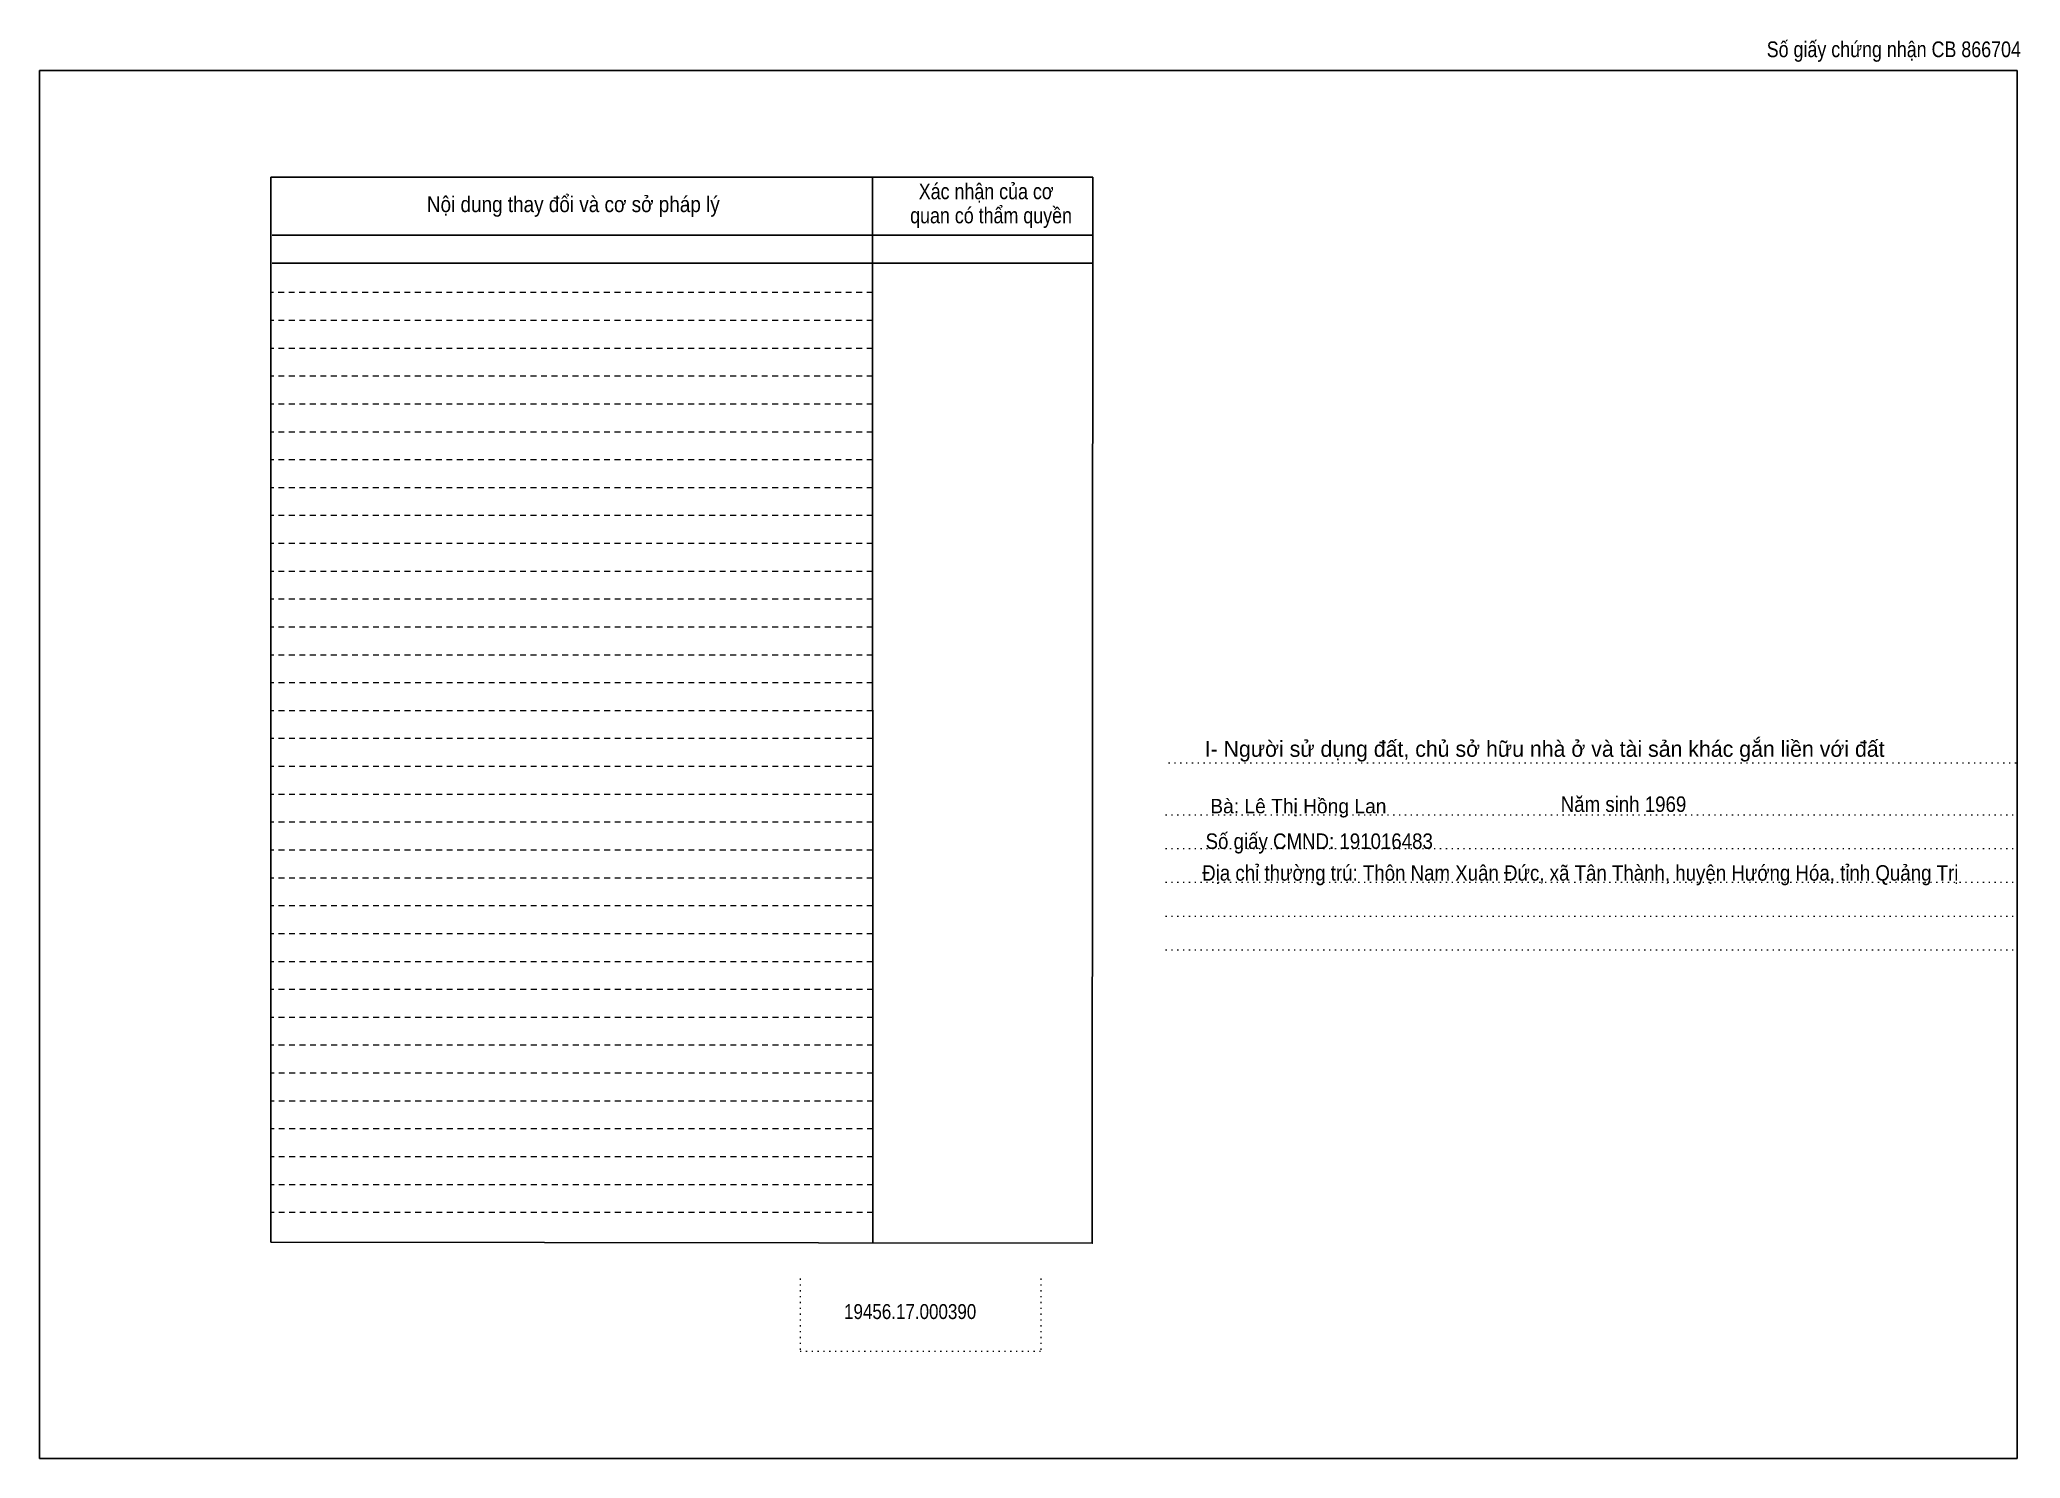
# Model space of a CAD drawing. Header units: metres. Extents: x 537516 to 542248, y 1836644 to 1838078.
# Drawn here: x 537516 to 538585, y 1837313 to 1838078 of the extents above; entities that cross this region are included whole.
import ezdxf
from ezdxf.enums import TextEntityAlignment as Align

# ---------------------------------------------------------------- set-up
doc = ezdxf.new("R2010")
doc.units = ezdxf.units.M
doc.header["$LTSCALE"] = 2.1
doc.linetypes.add('DOTTED', pattern=[1.5, 0.3, -1.2])
doc.linetypes.add('SHORT_DASHED', pattern=[2.7, 1.5, -1.2])
for name, color, linetype, lineweight in [('1', 7, 'DOTTED', 13), ('2', 7, 'SHORT_DASHED', 13), ('28', 7, 'Continuous', 25)]:
    doc.layers.add(name, color=color, linetype=linetype, lineweight=lineweight)
for name, color, linetype in [('14', 7, 'Continuous'), ('18', 7, 'Continuous'), ('40', 7, 'Continuous')]:
    doc.layers.add(name, color=color, linetype=linetype)

msp = doc.modelspace()

# ---------------------------------------------------------------- texts
at = {"layer": '14'}
msp.add_text('Bà: Lê Thị Hồng Lan', height=7.75, dxfattribs=at).set_placement((538195.61, 1837660.75), align=Align.CENTER)
at = {"layer": '18', "width": 0.85}
msp.add_text('19456.17.000390', height=8.06, dxfattribs=at).set_placement((537986.145, 1837387.84), align=Align.CENTER)
at = {"layer": '2'}
for s, width, p in [('Nội dung thay đổi và cơ sở pháp lý', 0.9, (537804.395, 1837985.12)), ('Nội dung thay đổi và cơ sở pháp lý', 0.9, (537804.395, 1837985.12)), ('Xác nhận của cơ', 0.85, (538027.155, 1837992.08)), ('Xác nhận của cơ', 0.85, (538027.155, 1837992.08)), (' quan có thẩm quyền', 0.85, (538028.46, 1837979.08)), (' quan có thẩm quyền', 0.85, (538028.46, 1837979.08))]:
    msp.add_text(s, height=8.478, dxfattribs=dict(at, width=width)).set_placement(p, align=Align.CENTER)
at = {"layer": '28'}
msp.add_text('I- Người sử dụng đất, chủ sở hữu nhà ở và tài sản khác gắn liền với đất', height=8.594, dxfattribs=at).set_placement((538328.5, 1837691.21), align=Align.CENTER)
at = {"layer": '28', "width": 0.9}
for s, p in [('Năm sinh 1969', (538371.065, 1837661.47)), ('Số giấy CMND: 191016483', (538206.87, 1837641.5)), ('Địa chỉ thường trú: Thôn Nam Xuân Đức, xã Tân Thành, huyện Hướng Hóa, tỉnh Quảng Trị', (538347.75, 1837624.37))]:
    msp.add_text(s, height=8.37, dxfattribs=at).set_placement(p, align=Align.CENTER)
at = {"layer": '40', "width": 0.85}
msp.add_text('Số giấy chứng nhận CB 866704', height=8.476, dxfattribs=at).set_placement((538516.915, 1838068.73), align=Align.CENTER)

# ---------------------------------------------------------------- linework, layer by layer
at = {"layer": '1'}
for p, q in [((538125.55, 1837687.99), (538583.41, 1837687.99)), ((538123.99, 1837659.91), (538581.85, 1837659.91)), ((538123.99, 1837641.71), (538581.85, 1837641.71)), ((538123.99, 1837623.51), (538581.85, 1837623.51)), ((538123.99, 1837605.31), (538581.85, 1837605.31)), ((538123.99, 1837587.11), (538581.85, 1837587.11)), ((537926.75, 1837409.68), (537926.75, 1837370.58)), ((538056.7, 1837409.68), (538056.7, 1837370.58)), ((537926.75, 1837370.58), (538056.7, 1837370.58))]:
    msp.add_line(p, q, dxfattribs=at)
at = {"layer": '1', "linetype": 'Continuous'}
for points in [[(537516.42, 1837312.65), (538583.46, 1837312.65), (538583.46, 1838061.45), (537516.42, 1838061.45)], [(537516.42, 1838061.45), (538583.46, 1838061.45), (538583.46, 1837312.65), (537516.42, 1837312.65)], [(537516.42, 1837312.65), (538583.46, 1837312.65), (538583.46, 1838061.45), (537516.42, 1838061.45)]]:
    msp.add_lwpolyline(points, close=True, dxfattribs=at)
at = {"layer": '2', "linetype": 'Continuous', "lineweight": 25}
for p, q in [((538084.67, 1838004.04), (537641.22, 1838004.04)), ((537641.22, 1838004.04), (537641.22, 1837429.34)), ((537965.85, 1838004.04), (537966.01, 1837428.92)), ((538084.67, 1837972.64), (537641.84, 1837972.64)), ((538084.67, 1837957.66), (537641.84, 1837957.66))]:
    msp.add_line(p, q, dxfattribs=at)
at = {"layer": '2'}
for p, q in [((537965.85, 1837941.75), (537641.22, 1837941.75)), ((537965.91, 1837926.67), (537641.22, 1837926.67)), ((537965.91, 1837926.67), (537641.22, 1837926.67)), ((537965.91, 1837911.59), (537641.22, 1837911.59)), ((537965.91, 1837896.61), (537641.22, 1837896.61)), ((537965.91, 1837881.53), (537641.22, 1837881.53)), ((537965.91, 1837866.45), (537641.22, 1837866.45)), ((537965.91, 1837851.48), (537641.22, 1837851.48)), ((537965.91, 1837836.4), (537641.22, 1837836.4)), ((537965.91, 1837821.42), (537641.22, 1837821.42)), ((537965.91, 1837806.34), (537641.22, 1837806.34)), ((537965.96, 1837791.26), (537641.22, 1837791.26)), ((537965.96, 1837776.28), (537641.22, 1837776.28)), ((537965.96, 1837761.2), (537641.22, 1837761.2)), ((537965.96, 1837746.12), (537641.22, 1837746.12)), ((537966.01, 1837731.15), (537641.22, 1837731.15)), ((537966.01, 1837716.07), (537641.22, 1837716.07)), ((537966.01, 1837701.09), (537641.22, 1837701.09)), ((537966.01, 1837686.01), (537641.22, 1837686.01)), ((537966.01, 1837670.93), (537641.22, 1837670.93)), ((537966.01, 1837655.96), (537641.22, 1837655.96)), ((537966.01, 1837640.88), (537641.22, 1837640.88)), ((537966.01, 1837625.8), (537641.22, 1837625.8)), ((537966.01, 1837610.82), (537641.22, 1837610.82)), ((537966.01, 1837595.74), (537641.22, 1837595.74)), ((537966.01, 1837580.66), (537641.22, 1837580.66)), ((537966.06, 1837565.68), (537641.22, 1837565.68)), ((537966.06, 1837550.6), (537641.22, 1837550.6)), ((537966.06, 1837535.63), (537641.22, 1837535.63)), ((537966.11, 1837520.55), (537641.22, 1837520.55)), ((537966.11, 1837505.47), (537641.22, 1837505.47)), ((537966.11, 1837490.49), (537641.22, 1837490.49)), ((537966.11, 1837475.41), (537641.22, 1837475.41)), ((537966.11, 1837460.33), (537641.22, 1837460.33)), ((537966.11, 1837445.36), (537641.22, 1837445.36))]:
    msp.add_line(p, q, dxfattribs=at)
at = {"layer": '2', "linetype": 'Continuous', "lineweight": 25}
msp.add_lwpolyline([(538084.67, 1838004.04), (538084.36, 1837428.72), (537641.22, 1837429.34)], dxfattribs=at)

msp.set_redraw_order([(e.dxf.handle, doc.entitydb.next_handle()) for e in msp.query("TEXT MTEXT ATTDEF DIMENSION ARC_DIMENSION")])  # texts and dimensions are drawn at this point

doc.saveas('drawing.dxf')
